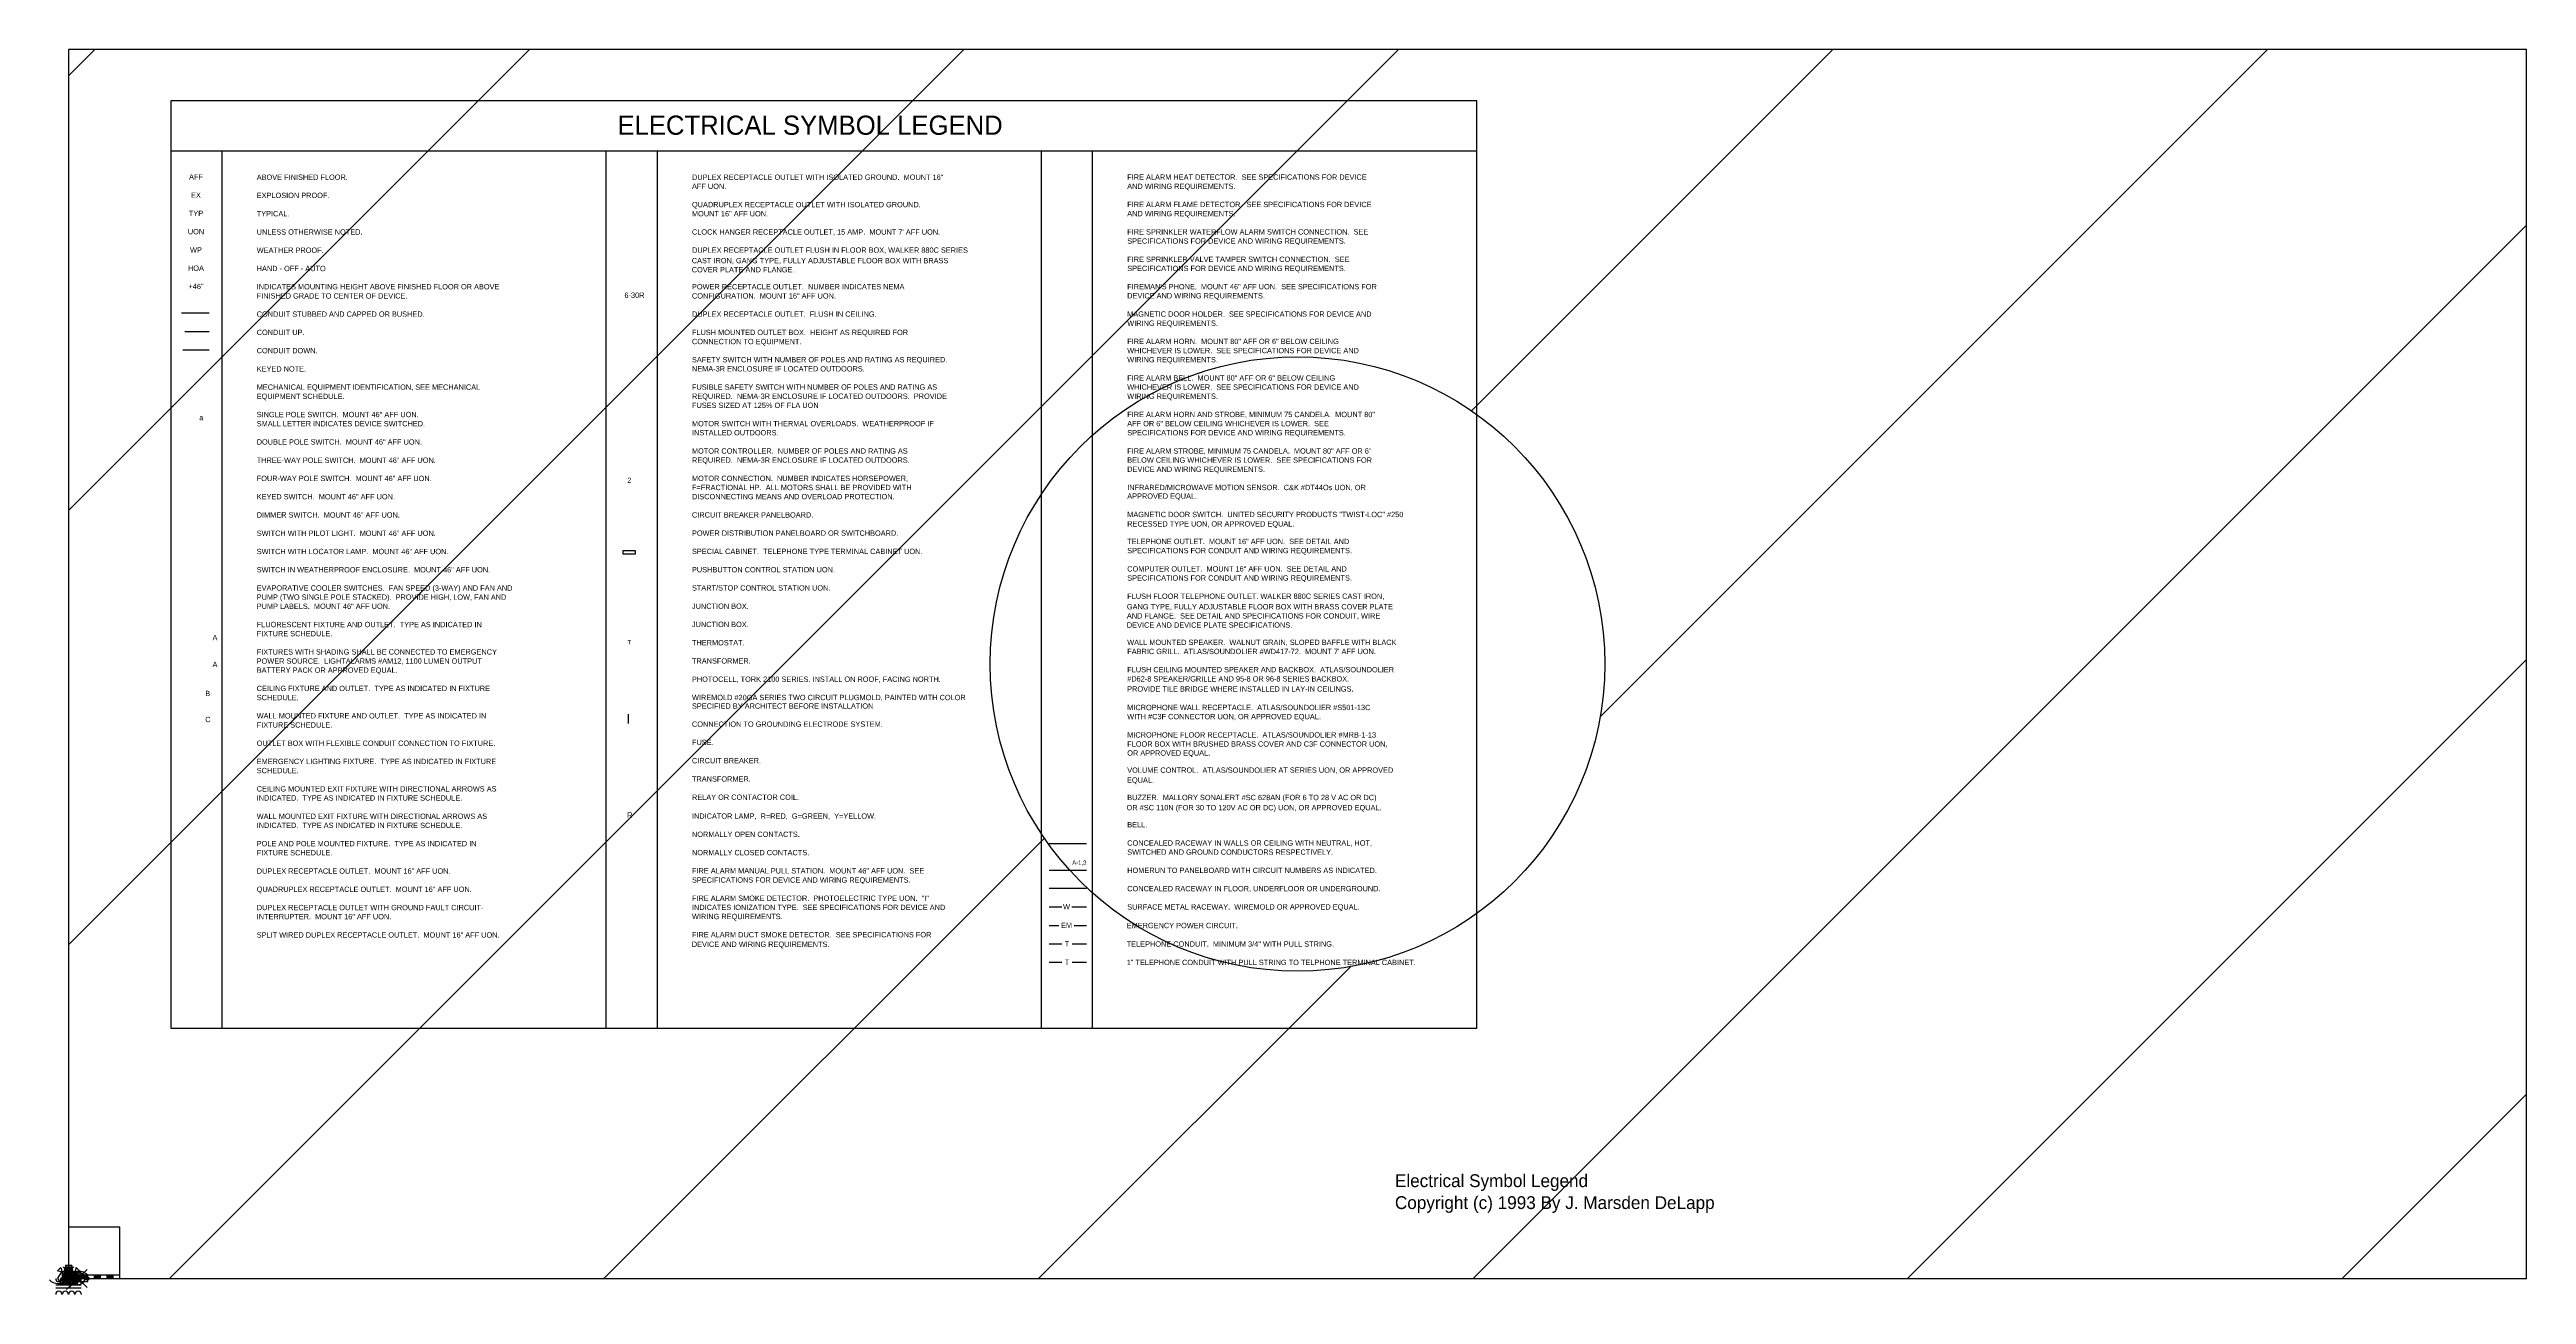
# Model space of a CAD drawing. Extents: x 0 to 735, y 0 to 558.
# Drawn here: x -0.37 to 48, y -0.31 to 24 of the extents above; entities outside this region: 1.
import ezdxf
from ezdxf.enums import TextEntityAlignment as Align

# ---------------------------------------------------------------- set-up
doc = ezdxf.new("R2010")
doc.units = 0
doc.linetypes.add('UG1', pattern=[0])
doc.layers.get('0').update_dxf_attribs({"linetype": 'CONTINUOUS'})
for name, color, linetype in [('3', 10, 'CONTINUOUS'), ('LEGBOX', 14, 'CONTINUOUS'), ('LEGSYMBOL', 2, 'CONTINUOUS'), ('LEGTEXT', 7, 'CONTINUOUS'), ('TITLE', 1, 'CONTINUOUS')]:
    doc.layers.add(name, color=color, linetype=linetype)

msp = doc.modelspace()

# ---------------------------------------------------------------- linework, layer by layer
at = {"color": 0}
for p, q in [((48, 24), (0, 24)), ((0, 24), (0, 0)), ((0, 24), (0, 0)), ((48, 24), (0, 24)), ((0, 6.513), (17.487, 24)), ((0, 14.999), (9.001, 24)), ((0, 23.484), (0.516, 24)), ((1.972, 0), (25.972, 24)), ((27.4, 16.943), (34.457, 24)), ((29.911, 10.968), (42.942, 24)), ((48, 0), (48, 24)), ((48, 0), (48, 24)), ((27.428, 0), (48, 20.572)), ((35.913, 0), (48, 12.087)), ((10.457, 0), (19.057, 8.6)), ((18.942, 0), (25.032, 6.089)), ((44.398, 0), (48, 3.602)), ((-0.216, 0.149), (-0.149, 0.216)), ((-0.125, 0.125), (-0.216, 0.149)), ((-0.139, 0.128), (-0.212, 0.003)), ((-0.212, 0.003), (-0.139, -0.122)), ((-0.156, -0.023), (-0.133, 0)), ((-0.156, -0.068), (-0.089, 0)), ((-0.156, -0.112), (-0.044, 0)), ((-0.156, 0), (-0.156, -0.125)), ((0.156, 0), (-0.156, 0)), ((-0.149, 0.216), (-0.125, 0.125)), ((0.153, 0.128), (-0.139, 0.128)), ((-0.112, 0.101), (-0.132, 0.12)), ((-0.112, 0.024), (-0.132, 0.005)), ((0.125, 0.125), (-0.125, 0.125)), ((-0.125, 0.125), (-0.125, 0)), ((-0.125, -0.125), (0, 0)), ((-0.125, 0), (0.125, 0)), ((-0.125, 0), (0.125, 0)), ((-0.109, 0), (-0.109, -0.062)), ((0.109, 0), (-0.109, 0)), ((-0.066, 0.191), (-0.101, 0.226)), ((-0.066, 0.059), (-0.101, 0.024)), ((-0.098, 0.077), (0.041, 0.216)), ((-0.098, 0.098), (0.098, 0.098)), ((-0.098, 0.098), (-0.098, -0.098)), ((-0.098, 0.098), (-0.098, -0.098)), ((-0.098, 0.098), (0.098, 0.098)), ((-0.098, 0.098), (0.098, 0.098)), ((-0.098, 0.098), (-0.098, -0.098)), ((0.094, 0.093), (-0.094, 0.093)), ((-0.094, 0), (-0.094, 0.093)), ((0.094, 0.093), (-0.094, 0.093)), ((-0.094, 0), (-0.094, 0.093)), ((-0.094, 0.093), (0.094, 0)), ((0.094, 0.093), (-0.094, 0)), ((0.094, 0.093), (-0.094, 0.093)), ((-0.094, 0), (-0.094, 0.093)), ((0.094, 0.088), (-0.094, 0.088)), ((0.094, 0.081), (-0.094, 0.081)), ((0.094, 0.074), (-0.094, 0.074)), ((0.094, 0.067), (-0.094, 0.067)), ((0.094, 0.061), (-0.094, 0.061)), ((-0.094, -0.054), (-0.094, 0.054)), ((-0.094, 0.054), (0, 0)), ((0.094, 0.054), (-0.094, 0.054)), ((0.094, 0.047), (-0.094, 0.047)), ((0.094, 0.04), (-0.094, 0.04)), ((0.094, 0.034), (-0.094, 0.034)), ((0.094, 0.027), (-0.094, 0.027)), ((0.094, 0.02), (-0.094, 0.02)), ((0.094, 0.014), (-0.094, 0.014)), ((0.094, 0.007), (-0.094, 0.007)), ((0, 0), (-0.094, -0.054)), ((-0.038, 0), (-0.094, 0)), ((0.094, 0), (-0.094, 0)), ((0.094, 0), (-0.094, 0)), ((0.094, 0), (-0.094, 0)), ((-0.081, -0.125), (0.044, 0)), ((-0.079, 0), (-0.047, 0.014)), ((-0.079, 0), (-0.047, -0.014)), ((-0.079, 0), (0.079, 0)), ((-0.079, 0), (0.079, 0)), ((-0.078, 0.156), (-0.078, 0)), ((0.078, 0.156), (-0.078, 0.156)), ((-0.078, 0), (0.078, 0)), ((-0.074, 0.026), (0.073, 0.026)), ((-0.074, 0.026), (0.073, 0.026)), ((-0.069, 0.067), (-0.069, -0.058)), ((0.056, 0.067), (-0.069, 0.067)), ((0, 0.078), (-0.068, 0.039)), ((-0.068, 0.039), (-0.068, -0.039)), ((0.062, 0.048), (-0.063, 0.048)), ((-0.063, 0.048), (0, -0.061)), ((0.062, 0.25), (-0.062, 0.25)), ((-0.062, 0.25), (-0.062, 0)), ((0.062, 0.062), (-0.062, 0.188)), ((-0.062, 0.188), (-0.062, 0.062)), ((0.062, 0.188), (-0.062, 0.188)), ((0, 0.062), (-0.062, 0.188)), ((0.062, 0.188), (-0.062, 0.188)), ((-0.062, 0.188), (-0.062, 0.062)), ((-0.062, 0.125), (-0.062, 0)), ((0.062, 0.125), (-0.062, 0.125)), ((-0.062, 0.125), (-0.062, 0)), ((0.062, 0.125), (-0.062, 0.125)), ((0.062, 0.125), (-0.062, 0)), ((0.062, 0), (-0.062, 0.125)), ((-0.062, 0.125), (0.062, 0)), ((-0.062, 0), (0.062, 0.125)), ((0.062, 0.125), (-0.062, 0.125)), ((-0.062, 0.125), (-0.062, 0)), ((-0.062, 0.125), (-0.062, 0)), ((0.062, 0.125), (-0.062, 0.125)), ((0, 0), (-0.062, 0.125)), ((0.062, 0.125), (-0.062, 0.125)), ((-0.062, 0.125), (-0.062, 0)), ((-0.062, 0.125), (-0.062, 0)), ((0.062, 0.125), (-0.062, 0.125)), ((0.062, 0), (-0.062, 0.125)), ((0.062, 0.125), (-0.062, 0)), ((0.062, 0.125), (-0.062, 0.125)), ((-0.062, 0.125), (-0.062, 0)), ((0.062, 0.125), (-0.062, 0.125)), ((-0.062, 0.125), (-0.062, 0)), ((0.062, 0.125), (-0.062, 0.125)), ((-0.062, 0.125), (-0.062, 0)), ((-0.062, 0.115), (0, 0.115)), ((-0.062, 0.108), (0, 0)), ((0.062, 0.108), (-0.062, 0.108)), ((-0.062, 0.108), (0, 0)), ((0.062, 0.108), (-0.062, 0.108)), ((-0.062, 0.106), (0, 0.106)), ((-0.062, 0.097), (0, 0.097)), ((-0.062, 0.088), (0, 0.088)), ((-0.062, 0.079), (0, 0.079)), ((-0.062, 0.07), (0, 0.07)), ((-0.062, 0.066), (-0.062, -0.059)), ((0.063, 0.066), (-0.062, 0.066)), ((-0.062, 0.062), (0.062, 0.062)), ((-0.062, 0.062), (0.062, 0.062)), ((-0.062, 0.062), (0.062, 0.062)), ((-0.062, 0.037), (0, -0.071)), ((0.063, 0.037), (-0.062, 0.037)), ((-0.062, 0), (0.062, 0)), ((0.062, 0), (-0.062, 0)), ((-0.062, 0), (0.062, 0)), ((-0.062, 0), (0.062, 0)), ((-0.062, 0), (0.062, 0)), ((-0.062, 0), (0.062, 0)), ((-0.062, 0), (0.062, 0)), ((-0.062, 0), (0.062, 0)), ((-0.062, 0), (0.062, 0)), ((-0.062, 0), (0.062, 0)), ((-0.047, 0.014), (-0.06, 0)), ((-0.047, -0.014), (-0.06, 0)), ((0.059, 0), (-0.059, 0)), ((0.059, 0), (-0.059, 0)), ((0.058, 0.101), (-0.058, 0.101)), ((0.058, 0.04), (-0.058, 0.04)), ((-0.055, 0.22), (0, 0.125)), ((0.055, 0.22), (-0.055, 0.22)), ((-0.055, 0.101), (0.055, 0.211)), ((0.055, 0.101), (-0.055, 0.211)), ((0.062, 0.125), (-0.055, 0.168)), ((-0.055, -0.055), (0.055, 0.055)), ((-0.055, 0.055), (0.055, -0.055)), ((-0.055, 0.055), (0.055, -0.055)), ((-0.055, -0.055), (0.055, 0.055)), ((-0.055, -0.055), (0.055, 0.055)), ((0.055, -0.055), (-0.055, 0.055)), ((-0.055, -0.055), (0.055, 0.055)), ((-0.054, 0), (0, 0.094)), ((-0.054, 0), (0, -0.094)), ((0.053, 0.092), (-0.053, 0.092)), ((-0.053, 0.053), (0.053, 0.053)), ((-0.053, 0.053), (0.053, 0.053)), ((0.052, 0.031), (-0.053, 0.031)), ((0.052, 0.114), (-0.052, 0.114)), ((-0.052, 0.114), (0.052, 0.114)), ((0.052, 0.114), (-0.052, 0.114)), ((0.052, 0.011), (-0.052, 0.011)), ((-0.052, 0.011), (0.052, 0.011)), ((0.052, 0.011), (-0.052, 0.011)), ((0, 0.058), (-0.051, -0.029)), ((-0.05, 0), (0.05, 0)), ((-0.05, 0), (0.05, 0)), ((-0.049, -0.061), (0.061, 0.049)), ((0.048, 0.083), (-0.048, 0.083)), ((-0.048, 0.062), (0.048, 0.062)), ((-0.048, 0.062), (0.048, 0.062)), ((0.047, 0.022), (-0.048, 0.022)), ((0.047, 0), (-0.047, 0)), ((0.044, 0.092), (-0.044, 0.18)), ((-0.044, 0.169), (0.044, 0.081)), ((-0.044, 0.081), (0.044, 0.169)), ((-0.044, 0.169), (0.044, 0.169)), ((-0.044, 0.081), (0.044, 0.081)), ((-0.044, 0.044), (0.044, 0.044)), ((-0.044, 0.044), (0.044, 0.044)), ((0.043, 0.105), (-0.043, 0.105)), ((-0.043, 0.105), (0.043, 0.105)), ((0.043, 0.105), (-0.043, 0.105)), ((0.043, 0.02), (-0.043, 0.02)), ((-0.043, 0.02), (0.043, 0.02)), ((0.043, 0.02), (-0.043, 0.02)), ((0.042, 0.013), (-0.043, 0.013)), ((0.042, 0.074), (-0.042, 0.074)), ((-0.041, 0.159), (-0.028, 0.171)), ((-0.041, 0.159), (-0.028, 0.171)), ((-0.041, 0.159), (-0.028, 0.171)), ((-0.041, 0.159), (-0.028, 0.171)), ((-0.041, 0.159), (-0.028, 0.171)), ((-0.041, 0.159), (-0.028, 0.171)), ((-0.041, 0.159), (-0.028, 0.171)), ((-0.041, 0.159), (-0.028, 0.171)), ((-0.041, 0.159), (-0.028, 0.171)), ((-0.041, 0.159), (-0.028, 0.171)), ((-0.041, 0.147), (-0.041, 0.159)), ((-0.041, 0.147), (-0.041, 0.159)), ((-0.041, 0.147), (-0.041, 0.159)), ((-0.041, 0.147), (-0.041, 0.159)), ((-0.041, 0.147), (-0.041, 0.159)), ((-0.041, 0.147), (-0.041, 0.159)), ((-0.041, 0.147), (-0.041, 0.159)), ((-0.041, 0.147), (-0.041, 0.159)), ((-0.041, 0.147), (-0.041, 0.159)), ((-0.041, 0.147), (-0.041, 0.159)), ((-0.035, 0.136), (-0.041, 0.147)), ((-0.035, 0.136), (-0.041, 0.147)), ((-0.035, 0.136), (-0.041, 0.147)), ((-0.035, 0.136), (-0.041, 0.147)), ((-0.035, 0.136), (-0.041, 0.147)), ((-0.035, 0.136), (-0.041, 0.147)), ((-0.035, 0.136), (-0.041, 0.147)), ((-0.035, 0.136), (-0.041, 0.147)), ((-0.035, 0.136), (-0.041, 0.147)), ((-0.035, 0.136), (-0.041, 0.147)), ((-0.041, 0.07), (-0.029, 0.058)), ((-0.041, 0.07), (-0.029, 0.058)), ((-0.041, 0.07), (-0.029, 0.058)), ((-0.041, 0.07), (-0.029, 0.058)), ((-0.041, 0.07), (-0.029, 0.058)), ((-0.041, 0.07), (-0.029, 0.058)), ((-0.041, 0.07), (-0.029, 0.058)), ((-0.041, 0.07), (-0.029, 0.058)), ((-0.041, 0.07), (-0.029, 0.058)), ((-0.041, 0.07), (-0.029, 0.058)), ((-0.041, -0.066), (0.066, 0.041)), ((0.037, 0.004), (-0.038, 0.004)), ((-0.019, -0.047), (-0.038, 0)), ((0.037, 0.065), (-0.037, 0.065)), ((-0.037, -0.125), (0.088, 0)), ((-0.036, 0.101), (-0.016, 0.12)), ((-0.036, 0.024), (-0.016, 0.005)), ((-0.035, 0.16), (0.035, 0.16)), ((-0.029, 0.129), (-0.035, 0.136)), ((-0.029, 0.129), (-0.035, 0.136)), ((-0.029, 0.129), (-0.035, 0.136)), ((-0.029, 0.129), (-0.035, 0.136)), ((-0.029, 0.129), (-0.035, 0.136)), ((-0.029, 0.129), (-0.035, 0.136)), ((-0.029, 0.129), (-0.035, 0.136)), ((-0.029, 0.129), (-0.035, 0.136)), ((-0.029, 0.129), (-0.035, 0.136)), ((-0.029, 0.129), (-0.035, 0.136)), ((-0.035, 0.09), (0.035, 0.09)), ((-0.035, 0.035), (0.035, 0.035)), ((-0.035, 0.035), (0.035, 0.035)), ((0.034, 0.096), (-0.034, 0.096)), ((-0.034, 0.096), (0.034, 0.096)), ((0.034, 0.096), (-0.034, 0.096)), ((0.034, 0.029), (-0.034, 0.029)), ((-0.034, 0.029), (0.034, 0.029)), ((0.034, 0.029), (-0.034, 0.029)), ((-0.033, 0.178), (0.033, 0.178)), ((-0.033, 0.072), (0.033, 0.072)), ((-0.033, 0.071), (0.033, 0.071)), ((-0.033, 0.071), (0.033, 0.071)), ((-0.033, -0.071), (0.071, 0.033)), ((0.032, 0.056), (-0.032, 0.056)), ((-0.017, 0.124), (-0.029, 0.129)), ((-0.017, 0.124), (-0.029, 0.129)), ((-0.017, 0.124), (-0.029, 0.129)), ((-0.017, 0.124), (-0.029, 0.129)), ((-0.017, 0.124), (-0.029, 0.129)), ((-0.017, 0.124), (-0.029, 0.129)), ((-0.017, 0.124), (-0.029, 0.129)), ((-0.017, 0.124), (-0.029, 0.129)), ((-0.017, 0.124), (-0.029, 0.129)), ((-0.017, 0.124), (-0.029, 0.129)), ((-0.029, 0.058), (-0.011, 0.052)), ((-0.029, 0.058), (-0.011, 0.052)), ((-0.029, 0.058), (-0.011, 0.052)), ((-0.029, 0.058), (-0.011, 0.052)), ((-0.029, 0.058), (-0.011, 0.052)), ((-0.029, 0.058), (-0.011, 0.052)), ((-0.029, 0.058), (-0.011, 0.052)), ((-0.029, 0.058), (-0.011, 0.052)), ((-0.029, 0.058), (-0.011, 0.052)), ((-0.029, 0.058), (-0.011, 0.052)), ((-0.028, 0.171), (-0.011, 0.177)), ((-0.028, 0.171), (-0.011, 0.177)), ((-0.028, 0.171), (-0.011, 0.177)), ((-0.028, 0.171), (-0.011, 0.177)), ((-0.028, 0.171), (-0.011, 0.177)), ((-0.028, 0.171), (-0.011, 0.177)), ((-0.028, 0.171), (-0.011, 0.177)), ((-0.028, 0.171), (-0.011, 0.177)), ((-0.028, 0.171), (-0.011, 0.177)), ((-0.028, 0.171), (-0.011, 0.177)), ((0.027, 0.047), (-0.027, 0.047)), ((-0.026, 0.151), (0.026, 0.151)), ((-0.026, 0.099), (0.026, 0.099)), ((-0.026, 0.026), (0.026, 0.026)), ((-0.026, 0.026), (0.026, 0.026)), ((0.025, 0.087), (-0.025, 0.087)), ((-0.025, 0.087), (0.025, 0.087)), ((0.025, 0.087), (-0.025, 0.087)), ((0.025, 0.038), (-0.025, 0.038)), ((-0.025, 0.038), (0.025, 0.038)), ((0.025, 0.038), (-0.025, 0.038)), ((-0.024, -0.074), (0.074, 0.024)), ((0.022, 0.038), (-0.022, 0.038)), ((-0.019, -0.047), (0.019, 0.047)), ((-0.017, 0.142), (0.017, 0.142)), ((0.019, 0.112), (-0.017, 0.124)), ((0.019, 0.112), (-0.017, 0.124)), ((0.019, 0.112), (-0.017, 0.124)), ((0.019, 0.112), (-0.017, 0.124)), ((0.019, 0.112), (-0.017, 0.124)), ((0.019, 0.112), (-0.017, 0.124)), ((0.019, 0.112), (-0.017, 0.124)), ((0.019, 0.112), (-0.017, 0.124)), ((0.019, 0.112), (-0.017, 0.124)), ((0.019, 0.112), (-0.017, 0.124)), ((-0.017, 0.108), (0.017, 0.108)), ((-0.017, 0.017), (0.017, 0.017)), ((-0.017, 0.017), (0.017, 0.017)), ((0.016, 0.078), (-0.016, 0.078)), ((-0.016, 0.078), (0.016, 0.078)), ((0.016, 0.078), (-0.016, 0.078)), ((0.016, 0.047), (-0.016, 0.047)), ((-0.016, 0.047), (0.016, 0.047)), ((0.016, 0.047), (-0.016, 0.047)), ((0.016, 0.029), (-0.016, 0.029)), ((-0.013, -0.077), (0.077, 0.013)), ((-0.011, 0.177), (0.013, 0.177)), ((-0.011, 0.177), (0.013, 0.177)), ((-0.011, 0.177), (0.013, 0.177)), ((-0.011, 0.177), (0.013, 0.177)), ((-0.011, 0.177), (0.013, 0.177)), ((-0.011, 0.177), (0.013, 0.177)), ((-0.011, 0.177), (0.013, 0.177)), ((-0.011, 0.177), (0.013, 0.177)), ((-0.011, 0.177), (0.013, 0.177)), ((-0.011, 0.177), (0.013, 0.177)), ((-0.011, 0.052), (0.013, 0.052)), ((-0.011, 0.052), (0.013, 0.052)), ((-0.011, 0.052), (0.013, 0.052)), ((-0.011, 0.052), (0.013, 0.052)), ((-0.011, 0.052), (0.013, 0.052)), ((-0.011, 0.052), (0.013, 0.052)), ((-0.011, 0.052), (0.013, 0.052)), ((-0.011, 0.052), (0.013, 0.052)), ((-0.011, 0.052), (0.013, 0.052)), ((-0.011, 0.052), (0.013, 0.052)), ((0.011, 0.02), (-0.011, 0.02)), ((-0.008, 0.133), (0.008, 0.133)), ((-0.008, 0.117), (0.008, 0.117)), ((-0.008, 0.008), (0.008, 0.008)), ((-0.008, 0.008), (0.008, 0.008)), ((0.007, 0.069), (-0.007, 0.069)), ((-0.007, 0.069), (0.007, 0.069)), ((0.007, 0.069), (-0.007, 0.069)), ((0.007, 0.056), (-0.007, 0.056)), ((-0.007, 0.056), (0.007, 0.056)), ((0.007, 0.056), (-0.007, 0.056)), ((0.006, 0.011), (-0.006, 0.011)), ((-0.002, -0.078), (0.078, 0.002)), ((0, 0), (0, 0.228)), ((0, 0), (0, 0.228)), ((0, 0), (0, 0.228)), ((0, 0), (0, 0.228)), ((0, 0), (0, 0.228)), ((0, 0), (0, 0.228)), ((0, 0), (0, 0.228)), ((0, 0), (0, 0.228)), ((0, 0), (0, 0.228)), ((0, 0), (0, 0.228)), ((0, 0.125), (0.055, 0.22)), ((0.062, 0.188), (0, 0.062)), ((0, 0.094), (0, 0.137)), ((0.062, 0.125), (0, 0)), ((0, 0), (0, 0.125)), ((0, 0), (0, 0.125)), ((0, 0), (0.062, 0.108)), ((0, 0), (0.062, 0.108)), ((0, 0.108), (0, 0)), ((0, 0.094), (0.054, 0)), ((0.068, 0.039), (0, 0.078)), ((0, 0), (0, 0.078)), ((0, 0), (0, 0.078)), ((0, 0), (0, 0.074)), ((0, 0.062), (0, 0)), ((1, 0.062), (0, 0.062)), ((0, 0.062), (0, -0.062)), ((0.25, 0.062), (0, 0.062)), ((0, 0.062), (0, 0)), ((0, 0), (0, 0.062)), ((0, 0.062), (0, 0)), ((0, -0.059), (0, 0.059)), ((0.051, -0.029), (0, 0.058)), ((0, -0.012), (0, 0.055)), ((0, 0.054), (0.125, 0.054)), ((0.094, 0.054), (0, 0)), ((0, 0.052), (0.062, 0.052)), ((0, -0.061), (0.062, 0.048)), ((0, 0.047), (0.047, 0.047)), ((0, -0.047), (0, 0.047)), ((0, 0.045), (0.125, 0.045)), ((0, 0.043), (0.062, 0.043)), ((0, 0.041), (0, -0.041)), ((0, 0.039), (0, -0.039)), ((0, 0.039), (0, -0.039)), ((0, 0.038), (0, -0.043)), ((0, -0.071), (0.063, 0.037)), ((0, 0.037), (0, -0.071)), ((0, 0.036), (0.125, 0.036)), ((0, 0.034), (0.062, 0.034)), ((0, 0.027), (0.125, 0.027)), ((0, 0.027), (0.23, 0.027)), ((0, 0.026), (0.229, 0.026)), ((0, 0.026), (0.229, 0.026)), ((0, 0.026), (0.229, 0.026)), ((0, 0.026), (0.229, 0.026)), ((0, 0.026), (0.23, 0.026)), ((0, 0.025), (0.062, 0.025)), ((0, 0.018), (0.125, 0.018)), ((0, 0.016), (0.062, 0.016)), ((0, 0.009), (0.125, 0.009)), ((0, 0.007), (0.062, 0.007)), ((0, 0), (0.078, 0)), ((0, 0), (1, 0)), ((0, 0), (0.156, 0)), ((0, 0), (0.078, 0)), ((0, 0), (0.094, -0.054)), ((0, -0.094), (0.054, 0)), ((0, 0), (48, 0)), ((0, 0), (48, 0)), ((0.007, -0.125), (0.132, 0)), ((0.099, 0.088), (0.011, 0.177)), ((0.013, 0.177), (0.031, 0.171)), ((0.013, 0.177), (0.031, 0.171)), ((0.013, 0.177), (0.031, 0.171)), ((0.013, 0.177), (0.031, 0.171)), ((0.013, 0.177), (0.031, 0.171)), ((0.013, 0.177), (0.031, 0.171)), ((0.013, 0.177), (0.031, 0.171)), ((0.013, 0.177), (0.031, 0.171)), ((0.013, 0.177), (0.031, 0.171)), ((0.013, 0.177), (0.031, 0.171)), ((0.013, 0.052), (0.031, 0.058)), ((0.013, 0.052), (0.031, 0.058)), ((0.013, 0.052), (0.031, 0.058)), ((0.013, 0.052), (0.031, 0.058)), ((0.013, 0.052), (0.031, 0.058)), ((0.013, 0.052), (0.031, 0.058)), ((0.013, 0.052), (0.031, 0.058)), ((0.013, 0.052), (0.031, 0.058)), ((0.013, 0.052), (0.031, 0.058)), ((0.013, 0.052), (0.031, 0.058)), ((0.031, 0.106), (0.019, 0.112)), ((0.031, 0.106), (0.019, 0.112)), ((0.031, 0.106), (0.019, 0.112)), ((0.031, 0.106), (0.019, 0.112)), ((0.031, 0.106), (0.019, 0.112)), ((0.031, 0.106), (0.019, 0.112)), ((0.031, 0.106), (0.019, 0.112)), ((0.031, 0.106), (0.019, 0.112)), ((0.031, 0.106), (0.019, 0.112)), ((0.031, 0.106), (0.019, 0.112)), ((0.038, 0), (0.019, 0.047)), ((0.031, 0.171), (0.043, 0.159)), ((0.031, 0.171), (0.043, 0.159)), ((0.031, 0.171), (0.043, 0.159)), ((0.031, 0.171), (0.043, 0.159)), ((0.031, 0.171), (0.043, 0.159)), ((0.031, 0.171), (0.043, 0.159)), ((0.031, 0.171), (0.043, 0.159)), ((0.031, 0.171), (0.043, 0.159)), ((0.031, 0.171), (0.043, 0.159)), ((0.031, 0.171), (0.043, 0.159)), ((0.037, 0.1), (0.031, 0.106)), ((0.037, 0.1), (0.031, 0.106)), ((0.037, 0.1), (0.031, 0.106)), ((0.037, 0.1), (0.031, 0.106)), ((0.037, 0.1), (0.031, 0.106)), ((0.037, 0.1), (0.031, 0.106)), ((0.037, 0.1), (0.031, 0.106)), ((0.037, 0.1), (0.031, 0.106)), ((0.037, 0.1), (0.031, 0.106)), ((0.037, 0.1), (0.031, 0.106)), ((0.031, 0.058), (0.043, 0.07)), ((0.031, 0.058), (0.043, 0.07)), ((0.031, 0.058), (0.043, 0.07)), ((0.031, 0.058), (0.043, 0.07)), ((0.031, 0.058), (0.043, 0.07)), ((0.031, 0.058), (0.043, 0.07)), ((0.031, 0.058), (0.043, 0.07)), ((0.031, 0.058), (0.043, 0.07)), ((0.031, 0.058), (0.043, 0.07)), ((0.031, 0.058), (0.043, 0.07)), ((0.043, 0.088), (0.037, 0.1)), ((0.043, 0.088), (0.037, 0.1)), ((0.043, 0.088), (0.037, 0.1)), ((0.043, 0.088), (0.037, 0.1)), ((0.043, 0.088), (0.037, 0.1)), ((0.043, 0.088), (0.037, 0.1)), ((0.043, 0.088), (0.037, 0.1)), ((0.043, 0.088), (0.037, 0.1)), ((0.043, 0.088), (0.037, 0.1)), ((0.043, 0.088), (0.037, 0.1)), ((0.037, -0.062), (0.037, 0.062)), ((0.038, 0), (0.094, 0)), ((0.04, 0.106), (0.04, -0.103)), ((0.043, 0.1), (0.043, -0.105)), ((0.043, 0.07), (0.043, 0.088)), ((0.043, 0.07), (0.043, 0.088)), ((0.043, 0.07), (0.043, 0.088)), ((0.043, 0.07), (0.043, 0.088)), ((0.043, 0.07), (0.043, 0.088)), ((0.043, 0.07), (0.043, 0.088)), ((0.043, 0.07), (0.043, 0.088)), ((0.043, 0.07), (0.043, 0.088)), ((0.043, 0.07), (0.043, 0.088)), ((0.043, 0.07), (0.043, 0.088)), ((0.047, 0.014), (0.06, 0)), ((0.079, 0), (0.047, 0.014)), ((0.047, 0.014), (0.06, 0)), ((0.079, 0), (0.047, 0.014)), ((0.047, -0.014), (0.06, 0)), ((0.079, 0), (0.047, -0.014)), ((0.079, 0), (0.047, -0.014)), ((0.047, -0.014), (0.06, 0)), ((0.056, -0.058), (0.056, 0.067)), ((0.062, 0.25), (0.062, 0)), ((0.062, 0.062), (0.062, 0.188)), ((0.062, 0.062), (0.062, 0.188)), ((0.062, 0), (0.062, 0.125)), ((0.062, 0), (0.062, 0.125)), ((0.062, 0), (0.062, 0.125)), ((0.062, 0), (0.062, 0.125)), ((0.062, 0), (0.062, 0.125)), ((0.062, 0), (0.062, 0.125)), ((0.062, 0), (0.062, 0.125)), ((0.062, 0), (0.062, 0.125)), ((0.062, 0), (0.062, 0.125)), ((0.062, 0), (0.155, 0)), ((0.063, -0.059), (0.063, 0.066)), ((0.066, 0.191), (0.101, 0.226)), ((0.066, 0.059), (0.101, 0.024)), ((0.068, -0.039), (0.068, 0.039)), ((0.078, 0), (0.078, 0.156)), ((0.086, 0.106), (0.086, -0.103)), ((0.086, 0.035), (0.226, 0.035)), ((0.086, 0.035), (0.226, 0.035)), ((0.092, -0.059), (0.311, 0.066)), ((0.092, 0.044), (0.221, 0.044)), ((0.092, 0.044), (0.221, 0.044)), ((0.094, 0.093), (0.094, 0)), ((0.094, 0.093), (0.094, 0)), ((0.094, 0.093), (0.094, 0)), ((0.094, -0.054), (0.094, 0.054)), ((0.094, 0.046), (0.141, 0.046)), ((0.094, 0.046), (0.141, 0.046)), ((0.098, 0.098), (0.098, -0.098)), ((0.098, 0.098), (0.098, -0.098)), ((0.098, 0.098), (0.098, -0.098)), ((0.099, 0.053), (0.214, 0.053)), ((0.099, 0.053), (0.214, 0.053)), ((0.102, 0.068), (0.102, -0.103)), ((0.109, 0.062), (0.204, 0.062)), ((0.109, 0.062), (0.204, 0.062)), ((0.109, -0.062), (0.109, 0)), ((0.124, 0.071), (0.189, 0.071)), ((0.124, 0.071), (0.189, 0.071)), ((0.149, 0.216), (0.125, 0.125)), ((0.125, 0.125), (0.216, 0.149)), ((0.125, 0), (0.125, 0.125)), ((0.125, 0), (0.125, 0.062)), ((0.128, 0.062), (0.128, -0.062)), ((0.378, 0.062), (0.128, 0.062)), ((0.13, -0.073), (0.13, 0.074)), ((0.13, -0.074), (0.13, 0.073)), ((0.134, 0.068), (0.134, -0.103)), ((0.141, 0.046), (0.141, 0.077)), ((0.141, 0.046), (0.141, 0.077)), ((0.216, 0.149), (0.149, 0.216)), ((0.226, 0.003), (0.153, 0.128)), ((0.153, -0.122), (0.226, 0.003)), ((0.155, -0.094), (0.155, 0.094)), ((0.155, -0.094), (0.155, 0.094)), ((0.156, 0), (0.156, 0.078)), ((0.156, 0), (0.211, 0.055)), ((0.156, -0.125), (0.156, 0)), ((0.156, 0), (0.156, 0)), ((0.156, 0), (0.211, -0.055)), ((0.156, 0), (0.234, 0)), ((0.156, 0), (0.156, 0)), ((0.171, 0.068), (0.171, -0.103)), ((0.182, -0.073), (0.182, 0.074)), ((0.182, -0.074), (0.182, 0.073)), ((0.213, -0.062), (0.213, 0.062)), ((0.249, -0.094), (0.249, 0.094)), ((0.249, -0.094), (0.249, 0.094)), ((0.249, 0), (0.343, 0)), ((0.25, 0.062), (0.25, 0)), ((0.25, -0.062), (0.25, 0.062)), ((0.25, 0.054), (0.375, 0.054)), ((0.25, 0.045), (0.375, 0.045)), ((0.25, 0.036), (0.375, 0.036)), ((0.25, 0.027), (0.375, 0.027)), ((0.25, 0.018), (0.375, 0.018)), ((0.25, 0.009), (0.375, 0.009)), ((0.276, 0.088), (0.364, 0.177)), ((0.375, 0), (0.375, 0.062)), ((0.378, -0.062), (0.378, 0.062)), ((0.5, 0.062), (0.5, 0)), ((0.5, 0.054), (0.625, 0.054)), ((0.5, 0.045), (0.625, 0.045)), ((0.5, 0.036), (0.625, 0.036)), ((0.5, 0.027), (0.625, 0.027)), ((0.5, 0.018), (0.625, 0.018)), ((0.5, 0.009), (0.625, 0.009)), ((0.625, 0), (0.625, 0.062)), ((0.75, 0.062), (0.75, 0)), ((0.75, 0.054), (0.875, 0.054)), ((0.75, 0.045), (0.875, 0.045)), ((0.75, 0.036), (0.875, 0.036)), ((0.75, 0.027), (0.875, 0.027)), ((0.75, 0.018), (0.875, 0.018)), ((0.75, 0.009), (0.875, 0.009)), ((0.875, 0), (0.875, 0.062)), ((1, 0), (1, 0.062)), ((-0.25, -0.125), (0.25, -0.125)), ((0.25, -0.188), (-0.25, -0.188)), ((-0.156, -0.125), (0.156, -0.125)), ((-0.139, -0.122), (0.153, -0.122)), ((-0.109, -0.008), (0.109, -0.008)), ((-0.109, -0.018), (0.109, -0.018)), ((-0.109, -0.027), (0.109, -0.027)), ((-0.109, -0.035), (0.109, -0.035)), ((-0.109, -0.045), (0.109, -0.045)), ((-0.109, -0.053), (0.109, -0.053)), ((-0.109, -0.062), (0.109, -0.062)), ((-0.098, -0.098), (0.098, -0.098)), ((-0.098, -0.098), (0.098, -0.098)), ((-0.098, -0.098), (0.098, -0.098)), ((-0.078, -0.063), (0.078, -0.063)), ((-0.074, -0.026), (0.073, -0.026)), ((-0.074, -0.026), (0.073, -0.026)), ((-0.069, -0.058), (0.056, -0.058)), ((-0.068, -0.039), (0, -0.078)), ((-0.062, -0.059), (0.063, -0.059)), ((-0.053, -0.053), (0.053, -0.053)), ((-0.053, -0.053), (0.053, -0.053)), ((-0.048, -0.062), (0.048, -0.062)), ((-0.048, -0.062), (0.048, -0.062)), ((-0.044, -0.044), (0.044, -0.044)), ((-0.044, -0.044), (0.044, -0.044)), ((0.098, -0.077), (-0.041, -0.216)), ((-0.035, -0.035), (0.035, -0.035)), ((-0.035, -0.035), (0.035, -0.035)), ((-0.033, -0.071), (0.033, -0.071)), ((-0.033, -0.071), (0.033, -0.071)), ((0.032, -0.005), (-0.032, -0.005)), ((-0.031, -0.125), (0.031, -0.125)), ((0.026, -0.014), (-0.027, -0.014)), ((-0.026, -0.026), (0.026, -0.026)), ((-0.026, -0.026), (0.026, -0.026)), ((0.021, -0.023), (-0.022, -0.023)), ((-0.017, -0.017), (0.017, -0.017)), ((-0.017, -0.017), (0.017, -0.017)), ((0.016, -0.032), (-0.017, -0.032)), ((0.011, -0.041), (-0.012, -0.041)), ((-0.008, -0.008), (0.008, -0.008)), ((-0.008, -0.008), (0.008, -0.008)), ((0.006, -0.05), (-0.006, -0.05)), ((0, -0.025), (0.23, -0.025)), ((0, -0.026), (0.229, -0.026)), ((0, -0.026), (0.229, -0.026)), ((0, -0.026), (0.229, -0.026)), ((0, -0.026), (0.229, -0.026)), ((0, -0.026), (0.23, -0.026)), ((0, -0.078), (0.068, -0.039)), ((0, -0.047), (0.047, -0.047)), ((0, -0.062), (0.25, -0.062)), ((0.099, -0.088), (0.011, -0.177)), ((0.012, -0.077), (0.077, -0.012)), ((0.029, -0.072), (0.072, -0.029)), ((0.051, -0.125), (0.156, -0.02)), ((0.062, 0), (0.155, 0)), ((0.086, -0.035), (0.226, -0.035)), ((0.092, -0.044), (0.221, -0.044)), ((0.096, -0.125), (0.156, -0.064)), ((0.099, -0.053), (0.214, -0.053)), ((0.109, -0.062), (0.204, -0.062)), ((0.124, -0.071), (0.189, -0.071)), ((0.128, -0.062), (0.378, -0.062)), ((0.14, -0.125), (0.156, -0.109)), ((0.249, 0), (0.343, 0)), ((0.276, -0.088), (0.364, -0.177))]:
    msp.add_line(p, q, dxfattribs=at)
at = {"color": 0, "linetype": 'CONTINUOUS'}
msp.add_lwpolyline([(0, 0), (1, 0), (1, 1), (0, 1)], close=True, dxfattribs=at)
at = {"color": 0, "linetype": '', "const_width": 0.0207}
for points in [[(0.123, 0.089, 1), (0.144, 0.089, 1)], [(0.16, 0.089, 1), (0.181, 0.089, 1)]]:
    msp.add_lwpolyline(points, format="xyb", close=True, dxfattribs=at)
at = {"color": 0}
for centre, radius in [((729, 552), 6), ((24, 12), 6), ((24, 12), 6), ((0, 0), 0.125), ((-0.074, 0.062), 0.0312), ((0, 0), 0.0938), ((-0.047, 0), 0.0469), ((0, 0.156), 0.0781), ((0, 0.156), 0.0781), ((0, 0), 0.0781), ((0, 0), 0.0781), ((0, 0), 0.0781), ((0, 0), 0.0781), ((0, 0), 0.0781), ((0, 0), 0.0781), ((0, 0), 0.0781), ((0, 0), 0.0781), ((0, 0), 0.0781), ((0, 0), 0.0781), ((0, 0), 0.0781), ((0, 0.136), 0.0625), ((0, 0.125), 0.0625), ((0, 0), 0.0625), ((0, 0.175), 0.05), ((0, 0.175), 0.05), ((0, 0.183), 0.0469), ((0, 0.118), 0.023), ((0, 0.062), 0.023), ((0, 0.038), 0.023), ((0, 0), 0.023), ((0.002, 0.174), 0.0234), ((0.002, 0.076), 0.0234), ((0.002, 0.062), 0.0234), ((0, 0.118), 0.01), ((0, 0.062), 0.01), ((0, 0.038), 0.01), ((0, 0), 0.01), ((0.002, 0.174), 0.0107), ((0.002, 0.076), 0.0107), ((0.002, 0.062), 0.0107), ((0.031, 0), 0.031), ((0.031, 0), 0.031), ((0.031, 0), 0.0312), ((0.031, 0), 0.0312), ((0.031, 0), 0.031), ((0.188, 0), 0.125), ((0.188, 0), 0.125), ((0.156, 0.001), 0.0781), ((0.156, 0), 0.0781), ((0.156, 0), 0.0781), ((0.156, 0), 0.0781), ((0.156, 0), 0.0781), ((0.156, 0), 0.0781), ((0.156, 0), 0.0781), ((0.156, 0), 0.0781), ((0.156, 0), 0.0781), ((0.156, 0.001), 0.0234), ((0.156, 0), 0.0234), ((0.156, 0.001), 0.0107), ((0.156, 0), 0.0107), ((0.344, 0), 0.0312), ((0.344, 0), 0.0312), ((0.374, 0), 0.031), ((0.374, 0), 0.031), ((0.374, 0), 0.031), ((0, -0.035), 0.023), ((0, -0.035), 0.01)]:
    msp.add_circle(centre, radius, dxfattribs=at)
for centre, radius, start, end in [((-0.188, 0), 0.0625, 180, 0), ((-0.062, 0), 0.0625, 180, 0), ((-0.008, 0.078), 0.041, 111.6761, 248.3239), ((0, 0), 0.0469, 44.0164, 315.9836), ((0.062, 0), 0.0625, 180, 0), ((0.202, -0.118), 0.255, 47.8532, 132.1468), ((0.196, -0.137), 0.239, 42.9246, 129.1534), ((0.1, 0.096), 0.0277, 273.4515, 180.571), ((0.188, 0), 0.0625, 180, 0), ((-0.196, 0.137), 0.239, 222.9246, 309.1534), ((-0.188, -0.312), 0.0625, 0, 180), ((-0.062, -0.312), 0.0625, 0, 180), ((0.062, -0.312), 0.0625, 0, 180), ((0.188, -0.312), 0.0625, 0, 180)]:
    msp.add_arc(centre, radius, start, end, dxfattribs=at)
msp.add_solid([(0.18, -0.03), (0.18, 0.03), (0, 0)], dxfattribs=at)
at = {"layer": '3', "color": 0, "linetype": ''}
msp.add_lwpolyline([(2, 4.891), (27.5, 4.891), (27.5, 23), (2, 23)], close=True, dxfattribs=at)
at = {"layer": 'LEGBOX', "color": 0}
for p, q in [((2, 22.02), (27.5, 22.02)), ((3, 4.891), (3, 22.02)), ((10.5, 4.891), (10.5, 22.02)), ((11.5, 4.891), (11.5, 22.02)), ((19, 4.891), (19, 22.02)), ((20, 4.891), (20, 22.02))]:
    msp.add_line(p, q, dxfattribs=at)
at = {"layer": 'LEGSYMBOL', "color": 0}
for p, q in [((2.209, 18.859), (2.747, 18.859)), ((2.272, 18.493), (2.747, 18.493)), ((2.232, 18.134), (2.747, 18.134)), ((10.935, 10.835), (10.935, 11.022)), ((19.148, 8.497), (19.878, 8.497)), ((19.148, 7.971), (19.878, 7.971)), ((19.148, 7.258), (19.397, 7.258)), ((19.591, 7.258), (19.878, 7.258)), ((19.148, 6.896), (19.342, 6.896)), ((19.639, 6.896), (19.878, 6.896)), ((19.148, 6.534), (19.397, 6.534)), ((19.601, 6.534), (19.878, 6.534)), ((19.148, 6.174), (19.397, 6.174)), ((19.601, 6.174), (19.878, 6.174))]:
    msp.add_line(p, q, dxfattribs=at)
at = {"layer": 'LEGSYMBOL', "color": 0, "linetype": 'UG1'}
msp.add_line((19.148, 7.619), (19.878, 7.619), dxfattribs=at)
at = {"layer": 'LEGSYMBOL', "color": 0, "linetype": ''}
msp.add_lwpolyline([(10.824, 14.15), (11.074, 14.15), (11.074, 14.212), (10.824, 14.212)], close=True, dxfattribs=at)

# ---------------------------------------------------------------- texts
at = {"color": 0}
for s, p in [('J', (-0.006, 0.004)), ('T', (0, -0.004)), ('J', (0.156, 0))]:
    msp.add_text(s, height=0.0938, dxfattribs=at).set_placement(p, align=Align.MIDDLE)
for s, p in [('V', (0.075, 0.035)), ('WP', (0.075, 0.021)), ('4', (0.075, 0.035)), ('T', (0.075, 0.035)), ('3', (0.075, 0.035)), ('2', (0.075, 0.035)), ('K', (0.075, 0.035)), ('EC', (0.075, 0.021)), ('D', (0.075, 0.021)), ('P', (0.075, 0.021)), ('L', (0.075, 0.021))]:
    msp.add_text(s, height=0.0938, dxfattribs=at).set_placement(p)
at = {"layer": 'LEGSYMBOL', "color": 0}
for s, p in [('AFF', (2.489, 21.461)), ('TYP', (2.489, 20.748)), ('EX', (2.489, 21.104)), ('UON', (2.489, 20.391)), ('WP', (2.489, 20.034)), ('HOA', (2.489, 19.678)), ('+46"', (2.489, 19.321))]:
    msp.add_text(s, height=0.104, dxfattribs=at).set_placement(p, align=Align.CENTER)
for s, height, p in [('6-30R', 0.1042, (10.856, 19.15)), ('a', 0.104, (2.553, 16.761)), ('A', 0.104, (2.812, 12.463)), ('A', 0.104, (2.812, 11.94)), ('B', 0.104, (2.67, 11.373)), ('C', 0.104, (2.67, 10.864)), ('A-1,3', 0.0836, (19.601, 8.08))]:
    msp.add_text(s, height=height, dxfattribs=at).set_placement(p)
for s, height, p in [('2', 0.104, (10.953, 15.589)), ('T', 0.078, (10.952, 12.421)), ('R', 0.104, (10.962, 9.051)), ('W', 0.104, (19.49, 7.258)), ('EM', 0.104, (19.49, 6.897)), ('T', 0.104, (19.499, 6.537)), ('T', 0.104, (19.499, 6.176))]:
    msp.add_text(s, height=height, dxfattribs=at).set_placement(p, align=Align.MIDDLE)
at = {"layer": 'LEGTEXT', "color": 0}
msp.add_text('ELECTRICAL SYMBOL LEGEND', height=0.375, dxfattribs=at).set_placement((14.481, 22.335), align=Align.CENTER)
for s, height, p in [('ABOVE FINISHED FLOOR.', 0.104, (3.675, 21.455)), ('AFF UON.', 0.104, (12.175, 21.277)), ('DUPLEX RECEPTACLE OUTLET WITH ISOLATED GROUND.  MOUNT 16"', 0.104, (12.175, 21.455)), ('AND WIRING REQUIREMENTS.', 0.104, (20.675, 21.278)), ('FIRE ALARM HEAT DETECTOR.  SEE SPECIFICATIONS FOR DEVICE', 0.104, (20.675, 21.457)), ('TYPICAL.', 0.104, (3.675, 20.742)), ('EXPLOSION PROOF.', 0.104, (3.675, 21.099)), ('QUADRUPLEX RECEPTACLE OUTLET WITH ISOLATED GROUND. ', 0.104, (12.175, 20.92)), ('MOUNT 16" AFF UON.', 0.104, (12.175, 20.742)), ('AND WIRING REQUIREMENTS.', 0.104, (20.675, 20.744)), ('FIRE ALARM FLAME DETECTOR.  SEE SPECIFICATIONS FOR DEVICE', 0.104, (20.675, 20.922)), ('UNLESS OTHERWISE NOTED.', 0.104, (3.675, 20.385)), ("CLOCK HANGER RECEPTACLE OUTLET, 15 AMP.  MOUNT 7' AFF UON.", 0.104, (12.175, 20.385)), ('FIRE SPRINKLER WATERFLOW ALARM SWITCH CONNECTION.  SEE', 0.104, (20.675, 20.387)), ('WEATHER PROOF.', 0.104, (3.675, 20.029)), ('CAST IRON, GANG TYPE, FULLY ADJUSTABLE FLOOR BOX WITH BRASS', 0.10417, (12.171, 19.826)), ('DUPLEX RECEPTACLE OUTLET FLUSH IN FLOOR BOX, WALKER 880C SERIES', 0.104, (12.177, 20.031)), ('SPECIFICATIONS FOR DEVICE AND WIRING REQUIREMENTS.', 0.104, (20.675, 20.209)), ('FIRE SPRINKLER VALVE TAMPER SWITCH CONNECTION.  SEE', 0.104, (20.675, 19.852)), ('HAND - OFF - AUTO', 0.104, (3.675, 19.672)), ('INDICATES MOUNTING HEIGHT ABOVE FINISHED FLOOR OR ABOVE', 0.104, (3.675, 19.316)), ('COVER PLATE AND FLANGE.', 0.10417, (12.171, 19.648)), ('POWER RECEPTACLE OUTLET.  NUMBER INDICATES NEMA', 0.104, (12.175, 19.316)), ('SPECIFICATIONS FOR DEVICE AND WIRING REQUIREMENTS.', 0.104, (20.675, 19.674)), ('FIREMAN\'S PHONE.  MOUNT 46" AFF UON.  SEE SPECIFICATIONS FOR', 0.104, (20.675, 19.317)), ('CONDUIT STUBBED AND CAPPED OR BUSHED.', 0.104, (3.675, 18.781)), ('FINISHED GRADE TO CENTER OF DEVICE.', 0.104, (3.675, 19.137)), ('CONFIGURATION.  MOUNT 16" AFF UON.', 0.104, (12.175, 19.137)), ('DUPLEX RECEPTACLE OUTLET.  FLUSH IN CEILING.', 0.104, (12.175, 18.781)), ('DEVICE AND WIRING REQUIREMENTS.', 0.104, (20.675, 19.139)), ('MAGNETIC DOOR HOLDER.  SEE SPECIFICATIONS FOR DEVICE AND', 0.104, (20.675, 18.782)), ('CONDUIT UP.', 0.104, (3.675, 18.424)), ('FLUSH MOUNTED OUTLET BOX.  HEIGHT AS REQUIRED FOR', 0.104, (12.175, 18.424)), ('WIRING REQUIREMENTS.', 0.104, (20.675, 18.604)), ('CONDUIT DOWN.', 0.104, (3.675, 18.068)), ('SAFETY SWITCH WITH NUMBER OF POLES AND RATING AS REQUIRED. ', 0.104, (12.175, 17.891)), ('CONNECTION TO EQUIPMENT.', 0.104, (12.175, 18.246)), ('WHICHEVER IS LOWER.  SEE SPECIFICATIONS FOR DEVICE AND', 0.104, (20.675, 18.069)), ('WIRING REQUIREMENTS.', 0.104, (20.675, 17.891)), ('FIRE ALARM HORN.  MOUNT 80" AFF OR 6" BELOW CEILING', 0.104, (20.675, 18.248)), ('KEYED NOTE.', 0.104, (3.675, 17.711)), ('MECHANICAL EQUIPMENT IDENTIFICATION, SEE MECHANICAL', 0.104, (3.675, 17.355)), ('NEMA-3R ENCLOSURE IF LOCATED OUTDOORS.', 0.104, (12.175, 17.713)), ('FUSIBLE SAFETY SWITCH WITH NUMBER OF POLES AND RATING AS', 0.104, (12.175, 17.356)), ('WHICHEVER IS LOWER.  SEE SPECIFICATIONS FOR DEVICE AND', 0.104, (20.675, 17.356)), ('FIRE ALARM BELL.  MOUNT 80" AFF OR 6" BELOW CEILING', 0.104, (20.675, 17.534)), ('EQUIPMENT SCHEDULE.', 0.104, (3.675, 17.176)), ('REQUIRED.  NEMA-3R ENCLOSURE IF LOCATED OUTDOORS.  PROVIDE', 0.104, (12.175, 17.178)), ('FUSES SIZED AT 125% OF FLA UON', 0.104, (12.175, 17)), ('WIRING REQUIREMENTS.', 0.104, (20.675, 17.178)), ('SINGLE POLE SWITCH.  MOUNT 46" AFF UON.', 0.104, (3.675, 16.82)), ('SMALL LETTER INDICATES DEVICE SWITCHED.', 0.104, (3.675, 16.641)), ('MOTOR SWITCH WITH THERMAL OVERLOADS.  WEATHERPROOF IF', 0.104, (12.175, 16.643)), ('INSTALLED OUTDOORS.', 0.104, (12.175, 16.465)), ('AFF OR 6" BELOW CEILING WHICHEVER IS LOWER.  SEE', 0.104, (20.675, 16.643)), ('SPECIFICATIONS FOR DEVICE AND WIRING REQUIREMENTS.', 0.104, (20.675, 16.465)), ('FIRE ALARM HORN AND STROBE, MINIMUM 75 CANDELA.  MOUNT 80"', 0.104, (20.675, 16.821)), ('THREE-WAY POLE SWITCH.  MOUNT 46" AFF UON.', 0.104, (3.675, 15.928)), ('DOUBLE POLE SWITCH.  MOUNT 46" AFF UON.', 0.104, (3.675, 16.285)), ('MOTOR CONTROLLER.  NUMBER OF POLES AND RATING AS', 0.104, (12.175, 16.108)), ('REQUIRED.  NEMA-3R ENCLOSURE IF LOCATED OUTDOORS.', 0.104, (12.175, 15.93)), ('FIRE ALARM STROBE, MINIMUM 75 CANDELA.  MOUNT 80" AFF OR 6"', 0.104, (20.675, 16.108)), ('BELOW CEILING WHICHEVER IS LOWER.  SEE SPECIFICATIONS FOR', 0.104, (20.675, 15.93)), ('FOUR-WAY POLE SWITCH.  MOUNT 46" AFF UON.', 0.104, (3.675, 15.572)), ('MOTOR CONNECTION.  NUMBER INDICATES HORSEPOWER,', 0.104, (12.175, 15.573)), ('F=FRACTIONAL HP.  ALL MOTORS SHALL BE PROVIDED WITH', 0.104, (12.175, 15.395)), ('DEVICE AND WIRING REQUIREMENTS.', 0.104, (20.675, 15.752)), ('INFRARED/MICROWAVE MOTION SENSOR.  C&K #DT44Os UON, OR', 0.104, (20.675, 15.395)), ('KEYED SWITCH.  MOUNT 46" AFF UON.', 0.104, (3.675, 15.215)), ('DISCONNECTING MEANS AND OVERLOAD PROTECTION.', 0.104, (12.175, 15.217)), ('APPROVED EQUAL.', 0.104, (20.675, 15.227)), ('SWITCH WITH PILOT LIGHT.  MOUNT 46" AFF UON.', 0.104, (3.675, 14.502)), ('DIMMER SWITCH.  MOUNT 46" AFF UON.', 0.104, (3.675, 14.859)), ('CIRCUIT BREAKER PANELBOARD.', 0.104, (12.175, 14.86)), ('POWER DISTRIBUTION PANELBOARD OR SWITCHBOARD.', 0.104, (12.175, 14.504)), ('MAGNETIC DOOR SWITCH.  UNITED SECURITY PRODUCTS "TWIST-LOC" #250', 0.104, (20.675, 14.868)), ('RECESSED TYPE UON, OR APPROVED EQUAL.', 0.104, (20.675, 14.685)), ('SWITCH WITH LOCATOR LAMP.  MOUNT 46" AFF UON.', 0.104, (3.675, 14.145)), ('SPECIAL CABINET.  TELEPHONE TYPE TERMINAL CABINET UON.', 0.104, (12.175, 14.147)), ('TELEPHONE OUTLET.  MOUNT 16" AFF UON.  SEE DETAIL AND', 0.104, (20.675, 14.341)), ('SPECIFICATIONS FOR CONDUIT AND WIRING REQUIREMENTS.', 0.104, (20.675, 14.163)), ('SWITCH IN WEATHERPROOF ENCLOSURE.  MOUNT 46" AFF UON.', 0.104, (3.675, 13.789)), ('PUSHBUTTON CONTROL STATION UON.', 0.104, (12.175, 13.79)), ('SPECIFICATIONS FOR CONDUIT AND WIRING REQUIREMENTS.', 0.104, (20.675, 13.628)), ('COMPUTER OUTLET.  MOUNT 16" AFF UON.  SEE DETAIL AND', 0.104, (20.675, 13.806)), ('EVAPORATIVE COOLER SWITCHES.  FAN SPEED (3-WAY) AND FAN AND', 0.104, (3.675, 13.432)), ('PUMP (TWO SINGLE POLE STACKED).  PROVIDE HIGH, LOW, FAN AND', 0.104, (3.675, 13.254)), ('PUMP LABELS.  MOUNT 46" AFF UON.', 0.104, (3.675, 13.076)), ('JUNCTION BOX.', 0.104, (12.175, 13.077)), ('START/STOP CONTROL STATION UON.', 0.104, (12.175, 13.434)), ('GANG TYPE, FULLY ADJUSTABLE FLOOR BOX WITH BRASS COVER PLATE', 0.10417, (20.668, 13.066)), ('FLUSH FLOOR TELEPHONE OUTLET. WALKER 880C SERIES CAST IRON,', 0.104, (20.675, 13.272)), ('FLUORESCENT FIXTURE AND OUTLET.  TYPE AS INDICATED IN', 0.104, (3.675, 12.719)), ('FIXTURE SCHEDULE.', 0.104, (3.675, 12.541)), ('JUNCTION BOX.', 0.104, (12.175, 12.721)), ('AND FLANGE.  SEE DETAIL AND SPECIFICATIONS FOR CONDUIT, WIRE', 0.10417, (20.668, 12.888)), ('DEVICE AND DEVICE PLATE SPECIFICATIONS.', 0.10417, (20.668, 12.709)), ('FIXTURES WITH SHADING SHALL BE CONNECTED TO EMERGENCY', 0.104, (3.675, 12.184)), ('POWER SOURCE.  LIGHTALARMS #AM12, 1100 LUMEN OUTPUT', 0.104, (3.675, 12.006)), ('THERMOSTAT.', 0.104, (12.175, 12.364)), ('TRANSFORMER.', 0.104, (12.175, 12.008)), ('WALL MOUNTED SPEAKER.  WALNUT GRAIN, SLOPED BAFFLE WITH BLACK', 0.104, (20.675, 12.371)), ("FABRIC GRILL.  ATLAS/SOUNDOLIER #WD417-72.  MOUNT 7' AFF UON.", 0.104, (20.675, 12.193)), ('BATTERY PACK OR APPROVED EQUAL.', 0.104, (3.675, 11.828)), ('PHOTOCELL, TORK 2100 SERIES. INSTALL ON ROOF, FACING NORTH.', 0.104, (12.175, 11.651)), ('#D62-8 SPEAKER/GRILLE AND 95-8 OR 96-8 SERIES BACKBOX.', 0.104, (20.675, 11.658)), ('FLUSH CEILING MOUNTED SPEAKER AND BACKBOX.  ATLAS/SOUNDOLIER', 0.104, (20.675, 11.837)), ('SCHEDULE.', 0.104, (3.675, 11.293)), ('CEILING FIXTURE AND OUTLET.  TYPE AS INDICATED IN FIXTURE', 0.104, (3.675, 11.471)), ('WIREMOLD #20GA SERIES TWO CIRCUIT PLUGMOLD, PAINTED WITH COLOR', 0.104, (12.175, 11.294)), ('SPECIFIED BY ARCHITECT BEFORE INSTALLATION', 0.104, (12.175, 11.127)), ('PROVIDE TILE BRIDGE WHERE INSTALLED IN LAY-IN CEILINGS.', 0.10417, (20.674, 11.461)), ('MICROPHONE WALL RECEPTACLE.  ATLAS/SOUNDOLIER #S501-13C', 0.104, (20.675, 11.099)), ('WALL MOUNTED FIXTURE AND OUTLET.  TYPE AS INDICATED IN', 0.104, (3.675, 10.936)), ('FIXTURE SCHEDULE.', 0.104, (3.675, 10.758)), ('CONNECTION TO GROUNDING ELECTRODE SYSTEM.', 0.104, (12.175, 10.773)), ('WITH #C3F CONNECTOR UON, OR APPROVED EQUAL.', 0.104, (20.675, 10.921)), ('MICROPHONE FLOOR RECEPTACLE.  ATLAS/SOUNDOLIER #MRB-1-13', 0.104, (20.675, 10.564)), ('OUTLET BOX WITH FLEXIBLE CONDUIT CONNECTION TO FIXTURE.', 0.104, (3.675, 10.401)), ('CIRCUIT BREAKER.', 0.104, (12.175, 10.06)), ('FUSE.', 0.104, (12.175, 10.417)), ('OR APPROVED EQUAL.', 0.104, (20.675, 10.21)), ('FLOOR BOX WITH BRUSHED BRASS COVER AND C3F CONNECTOR UON,', 0.104, (20.675, 10.386)), ('SCHEDULE.', 0.104, (3.675, 9.867)), ('EMERGENCY LIGHTING FIXTURE.  TYPE AS INDICATED IN FIXTURE', 0.104, (3.675, 10.045)), ('TRANSFORMER.', 0.104, (12.175, 9.703)), ('VOLUME CONTROL.  ATLAS/SOUNDOLIER AT SERIES UON, OR APPROVED', 0.104, (20.675, 9.875)), ('EQUAL.', 0.1042, (20.671, 9.681)), ('CEILING MOUNTED EXIT FIXTURE WITH DIRECTIONAL ARROWS AS', 0.104, (3.675, 9.51)), ('INDICATED.  TYPE AS INDICATED IN FIXTURE SCHEDULE.', 0.104, (3.675, 9.332)), ('RELAY OR CONTACTOR COIL.', 0.104, (12.175, 9.347)), ('OR #SC 110N (FOR 30 TO 120V AC OR DC) UON, OR APPROVED EQUAL.', 0.10417, (20.663, 9.143)), ('BUZZER.  MALLORY SONALERT #SC 628AN (FOR 6 TO 28 V AC OR DC)', 0.104, (20.675, 9.341)), ('WALL MOUNTED EXIT FIXTURE WITH DIRECTIONAL ARROWS AS', 0.104, (3.675, 8.975)), ('INDICATED.  TYPE AS INDICATED IN FIXTURE SCHEDULE.', 0.104, (3.675, 8.797)), ('NORMALLY OPEN CONTACTS.', 0.104, (12.175, 8.622)), ('INDICATOR LAMP,  R=RED,  G=GREEN,  Y=YELLOW.', 0.104, (12.175, 8.978)), ('BELL.', 0.104, (20.675, 8.809)), ('POLE AND POLE MOUNTED FIXTURE.  TYPE AS INDICATED IN', 0.104, (3.675, 8.44)), ('FIXTURE SCHEDULE.', 0.104, (3.675, 8.262)), ('NORMALLY CLOSED CONTACTS.', 0.104, (12.175, 8.265)), ('SWITCHED AND GROUND CONDUCTORS RESPECTIVELY.', 0.104, (20.675, 8.274)), ('CONCEALED RACEWAY IN WALLS OR CEILING WITH NEUTRAL, HOT,', 0.104, (20.675, 8.452)), ('DUPLEX RECEPTACLE OUTLET.  MOUNT 16" AFF UON.', 0.104, (3.675, 7.905)), ('SPECIFICATIONS FOR DEVICE AND WIRING REQUIREMENTS.', 0.104, (12.175, 7.73)), ('FIRE ALARM MANUAL PULL STATION.  MOUNT 46" AFF UON.  SEE', 0.104, (12.175, 7.909)), ('HOMERUN TO PANELBOARD WITH CIRCUIT NUMBERS AS INDICATED.', 0.104, (20.675, 7.918)), ('QUADRUPLEX RECEPTACLE OUTLET.  MOUNT 16" AFF UON.', 0.104, (3.675, 7.549)), ('DUPLEX RECEPTACLE OUTLET WITH GROUND FAULT CIRCUIT-', 0.104, (3.675, 7.192)), ('FIRE ALARM SMOKE DETECTOR.  PHOTOELECTRIC TYPE UON.  "I"', 0.104, (12.175, 7.374)), ('INDICATES IONIZATION TYPE.  SEE SPECIFICATIONS FOR DEVICE AND', 0.104, (12.175, 7.195)), ('SURFACE METAL RACEWAY.  WIREMOLD OR APPROVED EQUAL.', 0.104, (20.675, 7.204)), ('CONCEALED RACEWAY IN FLOOR, UNDERFLOOR OR UNDERGROUND.', 0.104, (20.675, 7.561)), ('INTERRUPTER.  MOUNT 16" AFF UON.', 0.104, (3.675, 7.014)), ('WIRING REQUIREMENTS.', 0.104, (12.175, 7.017)), ('EMERGENCY POWER CIRCUIT.', 0.104, (20.665, 6.841)), ('SPLIT WIRED DUPLEX RECEPTACLE OUTLET.  MOUNT 16" AFF UON.', 0.104, (3.675, 6.657)), ('DEVICE AND WIRING REQUIREMENTS.', 0.104, (12.172, 6.475)), ('FIRE ALARM DUCT SMOKE DETECTOR.  SEE SPECIFICATIONS FOR', 0.104, (12.175, 6.661)), ('TELEPHONE CONDUIT.  MINIMUM 3/4" WITH PULL STRING.', 0.104, (20.665, 6.48)), ('1" TELEPHONE CONDUIT WITH PULL STRING TO TELPHONE TERMINAL CABINET.', 0.104, (20.665, 6.12)), ('ELEGEND - Electrical symbol legend Copyright (C) 1993 BY J. Marsden DeLapp. All rights reserved.', 0.000001, (0, 0))]:
    msp.add_text(s, height=height, dxfattribs=at).set_placement(p)
at = {"layer": 'TITLE', "color": 0}
for s, p in [('Electrical Symbol Legend', (25.903, 1.784)), ('Copyright (c) 1993 By J. Marsden DeLapp', (25.903, 1.356))]:
    msp.add_text(s, height=0.25, dxfattribs=at).set_placement(p)

doc.saveas('drawing.dxf')
